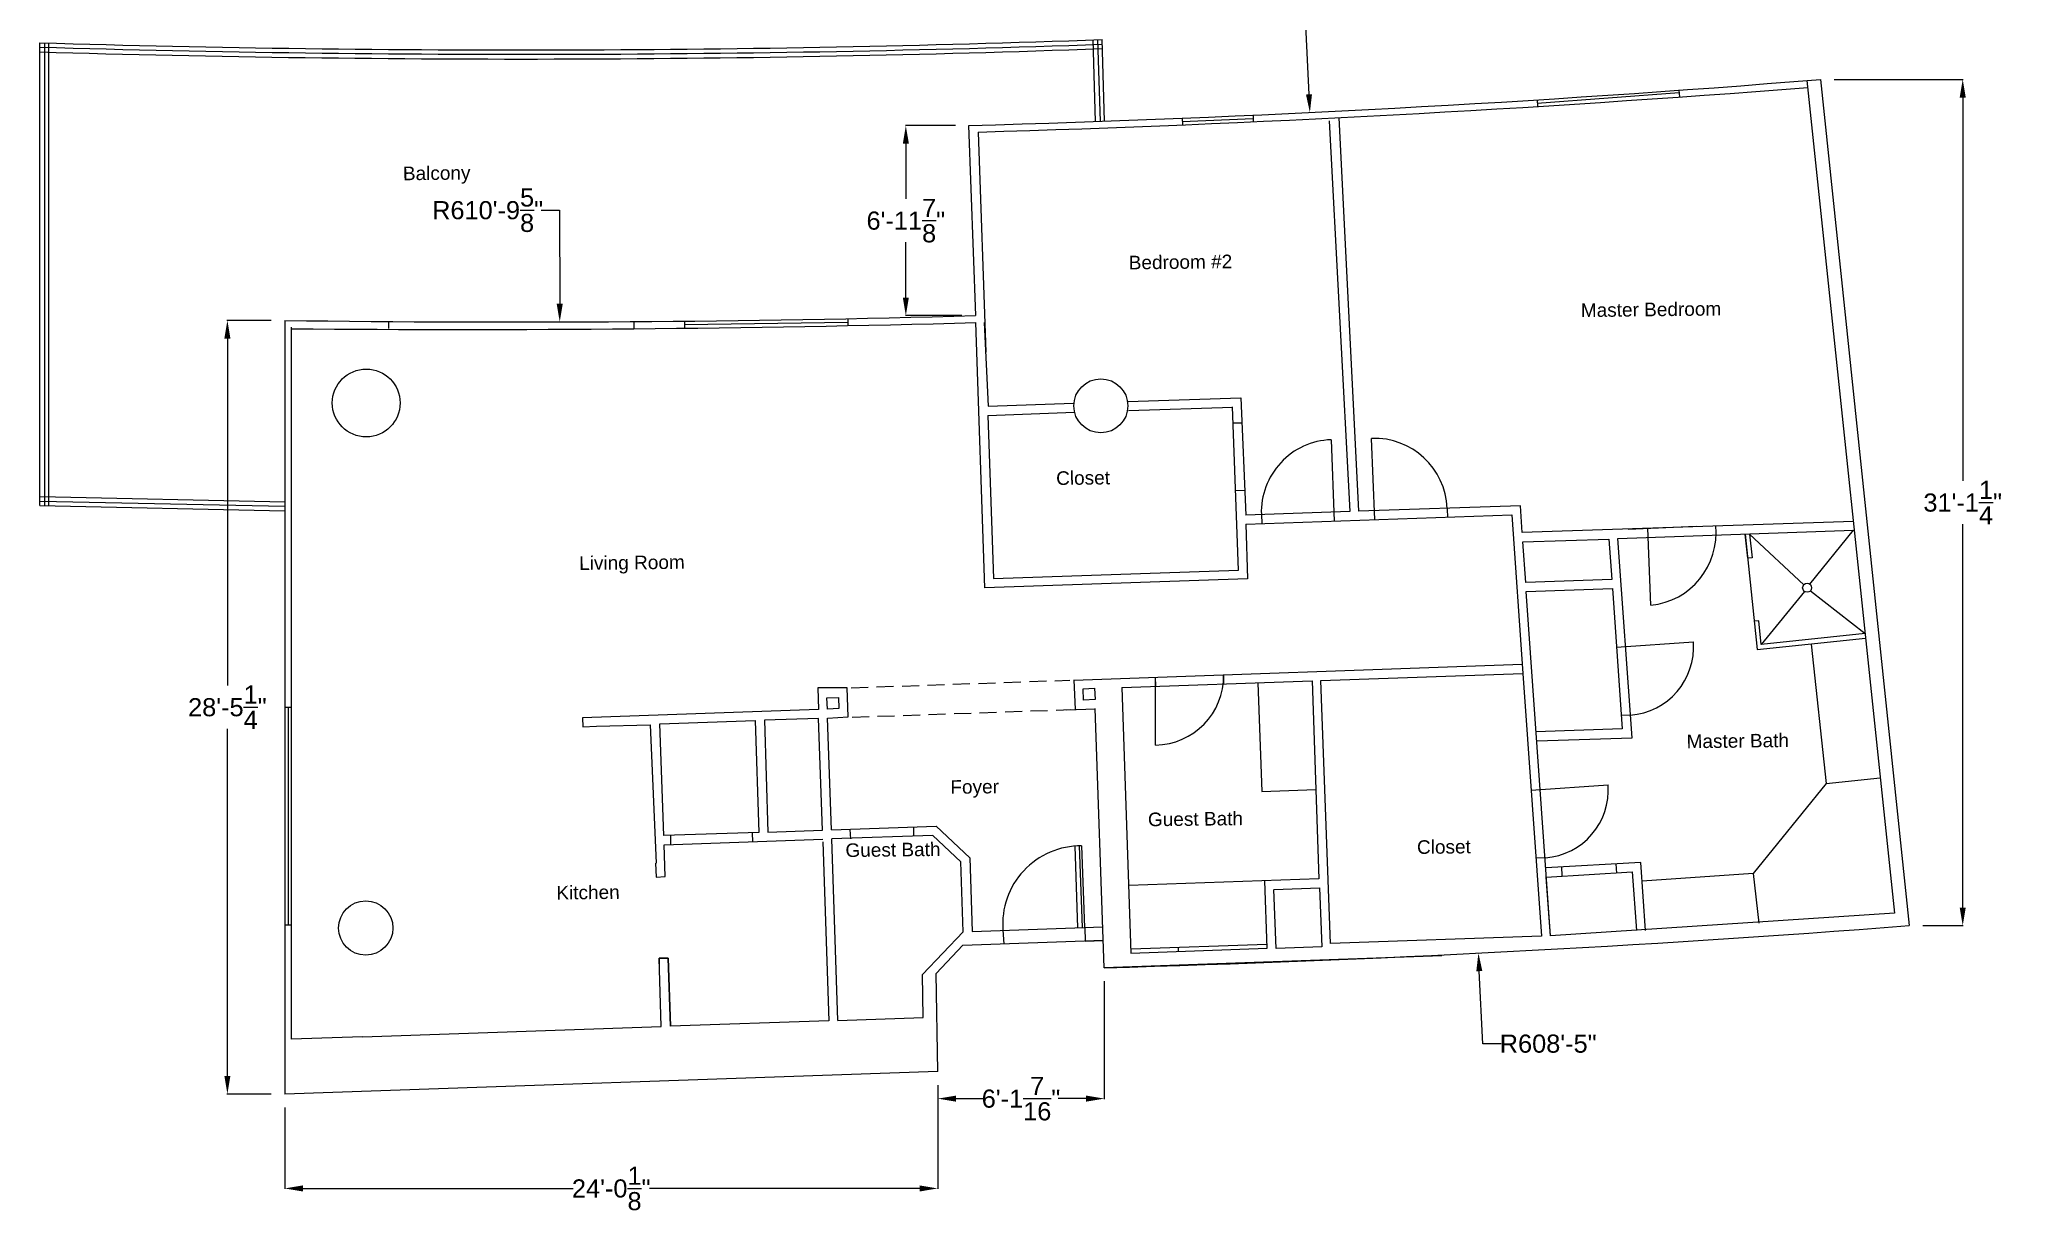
# Model space of a CAD drawing. Header units: inches. Extents: x -642 to 766, y -49 to 7672.
# Drawn here: x -106 to 766, y -49 to 467 of the extents above; entities that cross this region are included whole.
import ezdxf

# ---------------------------------------------------------------- set-up
doc = ezdxf.new("R2010")
doc.units = ezdxf.units.IN
doc.header["$LTSCALE"] = 15
doc.header["$MEASUREMENT"] = 0
doc.linetypes.add('HIDDENX2', pattern=[0.75, 0.5, -0.25])
for name, color, linetype in [('U2 Dimensions & Labels', 7, 'Continuous'), ('U2 Doors', 7, 'Continuous'), ('U2 Windows', 7, 'Continuous')]:
    doc.layers.add(name, color=color, linetype=linetype)
doc.styles.get("Standard").update_dxf_attribs({"font": 'arial.ttf'})
doc.dimstyles.new('Annotative', dxfattribs={"dimscale": 0, "dimtxt": 8, "dimasz": 8, "dimexe": 0.18, "dimexo": 6, "dimgap": 0.09, "dimtad": 0, "dimtih": 1, "dimtoh": 1, "dimdec": 4, "dimzin": 0, "dimdsep": 46, "dimlunit": 4, "dimtxsty": 'Standard', "dimcen": 0.09, "dimadec": 0, "dimazin": 0, "dimtfac": 1, "dimtdec": 4, "dimtofl": 0, "dimtmove": 0, "dimatfit": 3, "dimfxl": 1, "dimtolj": 1, "dimtzin": 0, "dimarcsym": 0})

msp = doc.modelspace()

# ---------------------------------------------------------------- texts
at = {"layer": 'U2 Dimensions & Labels'}
for s, p in [('Balcony', (54.30475, 404.98663)), ('Bedroom #2', (374.54908, 365.66963)), ('Master Bedroom', (574.01555, 344.63959)), ('Closet', (342.52465, 270.5773)), ('Living Room', (132.07838, 233.08899)), ('Master Bath', (620.67974, 154.45495)), ('Foyer', (295.86046, 134.33926)), ('Guest Bath', (383.0313, 120.04236)), ('Closet', (501.73182, 107.82314)), ('Guest Bath', (249.56418, 106.4546)), ('Kitchen', (122.01356, 87.70745))]:
    msp.add_text(s, height=6, rotation=0.67357707, dxfattribs=at).set_placement(p)

# ---------------------------------------------------------------- blocks, each defined once
blk = doc.blocks.new('*D3')
at = {"layer": 'Defpoints', "color": 0, "transparency": 16777216}
for p in [(2.15, 343.18), (-23.16, 1.93), (2.15, 1.93)]:
    blk.add_point(p, dxfattribs=at)
at = {"layer": 'U2 Dimensions & Labels', "color": 0, "lineweight": -2, "transparency": 16777216}
for p, q in [((-3.85, 343.18), (-23.34, 343.18)), ((-23.16, 335.18), (-23.16, 182.07)), ((-23.16, 9.93), (-23.16, 163.05)), ((-3.85, 1.93), (-23.34, 1.93))]:
    blk.add_line(p, q, dxfattribs=at)
at = {"layer": 'U2 Dimensions & Labels', "color": 0, "transparency": 16777216}
for points in [[(-24.49, 335.18), (-21.82, 335.18), (-23.16, 343.18)], [(-24.49, 9.93), (-21.82, 9.93), (-23.16, 1.93)]]:
    blk.add_solid(points, dxfattribs=at)
at = {"layer": 'U2 Dimensions & Labels', "color": 0, "transparency": 16777216, "insert": (-23.16, 172.56), "char_height": 8, "attachment_point": 5}
blk.add_mtext('\\A1;28\'-5{\\H1.000000x;\\S1/4;}"', dxfattribs=at)
blk = doc.blocks.new('*D4')
at = {"layer": 'Defpoints', "color": 0, "transparency": 16777216}
for p in [(290.26, 11.86), (2.15, 1.93), (290.26, -39.72)]:
    blk.add_point(p, dxfattribs=at)
at = {"layer": 'U2 Dimensions & Labels', "color": 0, "lineweight": -2, "transparency": 16777216}
for p, q in [((290.26, 5.86), (290.26, -39.9)), ((2.15, -4.07), (2.15, -39.9)), ((10.15, -39.72), (129.4, -39.72)), ((282.26, -39.72), (163.01, -39.72))]:
    blk.add_line(p, q, dxfattribs=at)
at = {"layer": 'U2 Dimensions & Labels', "color": 0, "transparency": 16777216}
for points in [[(10.15, -38.39), (10.15, -41.06), (2.15, -39.72)], [(282.26, -38.39), (282.26, -41.06), (290.26, -39.72)]]:
    blk.add_solid(points, dxfattribs=at)
at = {"layer": 'U2 Dimensions & Labels', "color": 0, "transparency": 16777216, "insert": (146.2, -39.72), "char_height": 8, "attachment_point": 5}
blk.add_mtext('\\A1;24\'-0{\\H1.000000x;\\S1/8;}"', dxfattribs=at)
blk = doc.blocks.new('*D5')
at = {"layer": 'Defpoints', "color": 0, "transparency": 16777216}
for p in [(304.02, 429.14), (276.17, 345.27), (306.87, 345.27)]:
    blk.add_point(p, dxfattribs=at)
at = {"layer": 'U2 Dimensions & Labels', "color": 0, "lineweight": -2, "transparency": 16777216}
for p, q in [((298.02, 429.14), (275.99, 429.14)), ((276.17, 421.14), (276.17, 396.73)), ((276.17, 353.27), (276.17, 377.68)), ((300.87, 345.27), (275.99, 345.27))]:
    blk.add_line(p, q, dxfattribs=at)
at = {"layer": 'U2 Dimensions & Labels', "color": 0, "transparency": 16777216}
for points in [[(274.84, 421.14), (277.51, 421.14), (276.17, 429.14)], [(274.84, 353.27), (277.51, 353.27), (276.17, 345.27)]]:
    blk.add_solid(points, dxfattribs=at)
at = {"layer": 'U2 Dimensions & Labels', "color": 0, "transparency": 16777216, "insert": (276.17, 387.2), "char_height": 8, "attachment_point": 5}
blk.add_mtext('\\A1;6\'-11{\\H1.000000x;\\S7/8;}"', dxfattribs=at)
blk = doc.blocks.new('*D6')
at = {"layer": 'Defpoints', "color": 0, "transparency": 16777216}
for p in [(679.69, 449.47), (718.9, 76.2), (742.48, 76.2)]:
    blk.add_point(p, dxfattribs=at)
at = {"layer": 'U2 Dimensions & Labels', "color": 0, "lineweight": -2, "transparency": 16777216}
for p, q in [((685.69, 449.47), (742.66, 449.47)), ((742.48, 441.47), (742.48, 272.35)), ((742.48, 84.2), (742.48, 253.32)), ((724.9, 76.2), (742.66, 76.2))]:
    blk.add_line(p, q, dxfattribs=at)
at = {"layer": 'U2 Dimensions & Labels', "color": 0, "transparency": 16777216}
for points in [[(741.14, 441.47), (743.81, 441.47), (742.48, 449.47)], [(741.14, 84.2), (743.81, 84.2), (742.48, 76.2)]]:
    blk.add_solid(points, dxfattribs=at)
at = {"layer": 'U2 Dimensions & Labels', "color": 0, "transparency": 16777216, "insert": (742.48, 262.83), "char_height": 8, "attachment_point": 5}
blk.add_mtext('\\A1;31\'-1{\\H1.000000x;\\S1/4;}"', dxfattribs=at)
blk = doc.blocks.new('*D11')
at = {"layer": 'Defpoints', "color": 0, "transparency": 16777216}
for p in [(363.73, 57.64), (290.26, 11.86), (290.26, -0.1)]:
    blk.add_point(p, dxfattribs=at)
at = {"layer": 'U2 Dimensions & Labels', "color": 0, "lineweight": -2, "transparency": 16777216}
for p, q in [((363.73, 51.64), (363.73, -0.28)), ((290.26, 5.86), (290.26, -0.28)), ((298.26, -0.1), (310.63, -0.1)), ((355.73, -0.1), (343.36, -0.1))]:
    blk.add_line(p, q, dxfattribs=at)
at = {"layer": 'U2 Dimensions & Labels', "color": 0, "transparency": 16777216}
for points in [[(298.26, 1.23), (298.26, -1.44), (290.26, -0.1)], [(355.73, 1.23), (355.73, -1.44), (363.73, -0.1)]]:
    blk.add_solid(points, dxfattribs=at)
at = {"layer": 'U2 Dimensions & Labels', "color": 0, "transparency": 16777216, "insert": (326.99, -0.1), "char_height": 8, "attachment_point": 5}
blk.add_mtext('\\A1;6\'-1{\\H1.000000x;\\S7/16;}"', dxfattribs=at)
blk = doc.blocks.new('*D1')
at = {"layer": 'Defpoints', "color": 0, "transparency": 16777216}
for p in [(104.29, 7672.13), (123.48, 342.5)]:
    blk.add_point(p, dxfattribs=at)
at = {"layer": 'U2 Dimensions & Labels', "color": 0, "lineweight": -2, "transparency": 16777216}
for p, q in [((115.35, 391.8), (123.35, 391.8)), ((123.35, 391.8), (123.46, 350.5))]:
    blk.add_line(p, q, dxfattribs=at)
at = {"layer": 'U2 Dimensions & Labels', "color": 0, "transparency": 16777216}
blk.add_solid([(124.79, 350.5), (122.12, 350.49), (123.48, 342.5)], dxfattribs=at)
at = {"layer": 'U2 Dimensions & Labels', "color": 0, "transparency": 16777216, "insert": (91.66, 391.8), "char_height": 8, "attachment_point": 5}
blk.add_mtext('\\A1;R610\'-9{\\H1.000000x;\\S5/8;}"', dxfattribs=at)
blk = doc.blocks.new('*D8')
at = {"layer": 'Defpoints', "color": 0, "transparency": 16777216}
for p in [(108.04, 7532.17), (454.44, 434.88)]:
    blk.add_point(p, dxfattribs=at)
at = {"layer": 'U2 Dimensions & Labels', "color": 0, "lineweight": -2, "transparency": 16777216}
for p, q in [((442.98, 505.62), (450.98, 505.62)), ((450.98, 505.62), (454.05, 442.87))]:
    blk.add_line(p, q, dxfattribs=at)
at = {"layer": 'U2 Dimensions & Labels', "color": 0, "transparency": 16777216}
blk.add_solid([(455.38, 442.94), (452.72, 442.81), (454.44, 434.88)], dxfattribs=at)
at = {"layer": 'U2 Dimensions & Labels', "color": 0, "transparency": 16777216, "insert": (419.18, 505.62), "char_height": 8, "attachment_point": 5}
blk.add_mtext('\\A1;R592\'-1{\\H1.000000x;\\S3/4;}"', dxfattribs=at)
blk = doc.blocks.new('*D9')
at = {"layer": 'Defpoints', "color": 0, "transparency": 16777216}
for p in [(160.28, 7355.79), (528.8, 64.11)]:
    blk.add_point(p, dxfattribs=at)
at = {"layer": 'U2 Dimensions & Labels', "color": 0, "lineweight": -2, "transparency": 16777216}
for p, q in [((160.19, 7355.79), (160.37, 7355.79)), ((160.28, 7355.7), (160.28, 7355.88)), ((530.82, 24.1), (529.2, 56.12)), ((538.82, 24.1), (530.82, 24.1))]:
    blk.add_line(p, q, dxfattribs=at)
at = {"layer": 'U2 Dimensions & Labels', "color": 0, "transparency": 16777216}
blk.add_solid([(530.53, 56.18), (527.87, 56.05), (528.8, 64.11)], dxfattribs=at)
at = {"layer": 'U2 Dimensions & Labels', "color": 0, "transparency": 16777216, "insert": (559.59, 24.1), "char_height": 8, "attachment_point": 5}
blk.add_mtext('\\A1;R608\'-5"', dxfattribs=at)

# ---------------------------------------------------------------- dimensions: what is measured, and where the dimension line sits
at = {"layer": 'U2 Dimensions & Labels'}
for center, mpoint, picture, middle in [((104.290493, 7672.128307), (123.478205, 342.497981), '*D1', (91.662955, 391.802281)), ((108.03663, 7532.16899), (454.43686, 434.88223), '*D8', (419.18351, 505.62088)), ((160.28047, 7355.78502), (528.79789, 64.1074), '*D9', (559.58665, 24.09718))]:
    dim = msp.add_radius_dim(center=center, mpoint=mpoint, dimstyle='Annotative', dxfattribs=at)
    dim.commit()
    dim.dimension.update_dxf_attribs({"geometry": picture, "text_midpoint": middle, "dimtype": 164})
for base, p1, p2, picture, middle in [((742.47706, 76.20329), (679.68629, 449.46547), (718.90159, 76.20329), '*D6', (742.47706, 262.83438)), ((276.17311, 345.27281), (304.0234, 429.13712), (306.86736, 345.27281), '*D5', (276.17311, 387.20497)), ((-23.15652, 1.93459), (2.14906, 343.18459), (2.14906, 1.93459), '*D3', (-23.15652, 172.55959))]:
    dim = msp.add_linear_dim(base=base, p1=p1, p2=p2, angle=90, dimstyle='Annotative', dxfattribs=at)
    dim.commit()
    dim.dimension.update_dxf_attribs({"geometry": picture, "text_midpoint": middle})
for base, p1, picture, middle in [((290.25862, -0.10374), (363.72644, 57.63612), '*D11', (326.99253, -0.10374)), ((290.25862, -39.72307), (2.14906, 1.93459), '*D4', (146.20384, -39.72307))]:
    dim = msp.add_linear_dim(base=base, p1=p1, p2=(290.25862, 11.85917), dimstyle='Annotative', dxfattribs=at)
    dim.commit()
    dim.dimension.update_dxf_attribs({"geometry": picture, "text_midpoint": middle})

# ---------------------------------------------------------------- linework, layer by layer
for p, q in [((-105.89203, 261.55336), (-105.89203, 465.63096)), ((-103.81204, 465.63096), (-103.81204, 261.55336)), ((-101.8905, 261.55336), (-101.8905, 465.63096)), ((359.88433, 430.89829), (358.76463, 466.91199)), ((360.68521, 466.91199), (361.97038, 430.9726)), ((363.88585, 431.05866), (362.76616, 467.07235)), ((673.76419, 448.98532), (712.33898, 81.64525)), ((679.68629, 449.46547), (718.90159, 76.20329)), ((303.80109, 429.21683), (306.86736, 345.27281)), ((462.96361, 431.21807), (472.08731, 258.83286)), ((476.08883, 258.99323), (467.30735, 432.61176)), ((308.02492, 426.25626), (311.41683, 329.22875)), ((2.14906, 343.18459), (2.14906, 1.93459)), ((5.19029, 26.10409), (5.19029, 340.14336)), ((311.06615, 225.21988), (307.06463, 342.2243)), ((310.79045, 342.23542), (312.56502, 305.38674)), ((312.56502, 305.38674), (350.18389, 306.6671)), ((312.56502, 305.38674), (350.18389, 306.6671)), ((374.06212, 307.37677), (424.0379, 309.06225)), ((424.0379, 309.06225), (426.17018, 257.24026)), ((312.34621, 301.2488), (350.60122, 302.68923)), ((312.39489, 301.25063), (314.9073, 229.38177)), ((374.41719, 303.4735), (420.48725, 304.89288)), ((422.94839, 233.06256), (420.26496, 305.08572)), ((-105.89203, 261.55336), (2.14906, 259.15263)), ((-105.73262, 265.55488), (2.30847, 263.15416)), ((-105.73262, 263.47489), (2.14906, 261.23358)), ((426.14999, 253.23054), (543.47418, 257.39243)), ((426.14999, 253.23054), (426.97805, 229.21685)), ((472.08731, 258.83286), (426.17018, 257.24026)), ((547.3163, 261.39395), (476.08883, 258.99323)), ((543.47418, 257.39243), (548.43599, 187.44598)), ((548.11622, 249.54879), (547.3163, 261.39395)), ((694.25194, 254.5106), (548.11622, 249.54879)), ((548.43599, 245.54727), (586.37123, 246.66793)), ((549.71702, 227.62061), (548.43599, 245.54727)), ((586.37123, 246.66793), (587.65129, 228.90163)), ((590.37275, 246.98866), (694.25194, 250.66945)), ((596.61462, 159.11459), (590.37275, 246.98866)), ((594.85441, 251.14959), (624.83064, 252.34375)), ((647.67412, 238.34511), (646.55346, 248.90924)), ((646.55346, 248.90924), (651.8493, 198.01054)), ((648.47404, 248.90924), (672.32376, 226.49995)), ((648.47404, 248.90924), (649.59469, 238.50451)), ((675.04426, 226.82069), (694.25194, 250.66945)), ((649.59469, 238.50451), (647.67412, 238.34511)), ((426.97805, 229.21685), (311.06615, 225.21988)), ((314.9073, 229.38177), (422.94839, 233.06256)), ((587.65129, 228.90163), (549.71702, 227.62061)), ((549.87739, 223.61908), (587.97107, 224.90011)), ((560.60093, 71.72163), (549.87739, 223.61908)), ((587.97107, 224.90011), (592.29332, 162.95671)), ((672.64353, 223.61908), (653.59621, 200.25047)), ((675.36499, 223.93982), (699.37412, 205.05191)), ((652.47556, 210.65423), (650.55498, 210.49386)), ((653.59621, 200.25047), (652.47556, 210.65423)), ((651.8493, 198.01054), (699.53353, 202.97192)), ((699.37412, 205.05191), (653.59621, 200.25047)), ((675.68477, 200.41083), (682.24738, 138.94758)), ((350.28145, 184.56416), (350.86813, 171.60412)), ((548.11622, 191.4475), (350.2891, 184.35762)), ((371.40875, 181.20315), (455.44071, 184.24438)), ((386.45619, 181.80259), (386.31237, 185.84579)), ((416.38578, 186.80547), (416.38578, 182.80395)), ((431.43158, 183.28409), (433.19275, 135.4262)), ((455.44071, 184.24438), (458.35604, 96.84721)), ((459.27926, 184.38595), (548.43599, 187.44598)), ((463.56221, 68.26094), (459.27926, 184.38595)), ((548.43599, 187.44598), (556.59941, 71.56126)), ((250.2434, 181.04278), (237.27855, 181.04278)), ((237.27855, 181.04278), (237.59833, 171.5993)), ((241.28007, 176.72148), (246.40129, 176.88185)), ((241.59985, 171.75967), (241.28007, 176.72148)), ((246.40129, 176.88185), (246.56166, 171.92004)), ((250.72355, 168.23829), (250.2434, 181.04278)), ((354.60274, 175.60082), (354.4372, 180.72283)), ((354.44238, 180.723), (359.40419, 180.88337)), ((359.71492, 175.92093), (354.60274, 175.60082)), ((359.40419, 180.88337), (359.71492, 175.92093)), ((371.40875, 181.20315), (375.46562, 64.035)), ((237.59833, 171.5993), (133.55876, 167.91852)), ((133.55876, 167.91852), (133.71913, 163.91699)), ((167.65188, 165.19706), (209.74804, 166.63749)), ((209.74804, 166.63749), (211.34788, 117.33917)), ((237.59833, 167.59778), (213.74957, 166.79786)), ((213.74957, 166.79786), (215.34941, 117.49857)), ((239.35653, 118.35575), (237.70476, 167.60135)), ((246.56166, 171.92004), (241.59985, 171.75967)), ((241.59985, 167.75815), (250.72355, 168.23829)), ((243.36006, 118.45886), (241.59985, 167.75815)), ((347.24021, 171.43989), (359.63831, 171.88354)), ((363.72644, 57.63612), (359.63712, 171.9169)), ((133.71913, 163.91699), (139.64123, 164.23677)), ((139.64123, 164.23677), (163.32962, 164.71691)), ((163.32962, 164.71691), (165.94364, 103.7338)), ((169.41209, 115.89873), (167.65188, 165.19706)), ((592.29332, 162.95671), (554.19868, 161.67568)), ((554.51846, 157.67416), (596.61462, 159.11459)), ((682.24738, 138.94758), (706.05902, 141.44806)), ((433.19275, 135.4262), (457.04261, 136.22177)), ((682.24738, 138.94758), (650.07484, 99.25214)), ((211.34788, 117.33917), (169.41209, 115.89873)), ((169.57246, 111.89721), (239.47851, 114.29648)), ((215.34941, 117.49857), (239.35653, 118.35575)), ((243.36006, 118.45886), (289.61811, 120.05966)), ((288.01731, 115.89873), (243.5187, 114.5082)), ((246.24188, 34.42691), (243.52043, 114.45734)), ((300.50202, 104.37431), (288.01731, 115.89873)), ((289.61811, 120.05966), (304.34317, 106.13452)), ((170.0526, 97.8117), (169.57246, 111.89721)), ((239.5189, 113.17728), (242.24036, 34.2675)), ((304.34317, 106.13452), (305.46383, 73.6422)), ((165.73131, 103.7338), (166.05108, 97.65133)), ((166.05108, 97.65133), (170.0526, 97.8117)), ((301.46231, 73.48184), (300.50202, 104.37431)), ((458.35604, 96.84721), (374.51101, 93.8689)), ((435.58174, 66.27382), (434.52579, 96.00072)), ((600.45578, 104.05358), (558.51998, 101.65286)), ((558.68035, 97.65133), (596.61462, 99.89265)), ((560.60093, 71.72163), (558.68035, 97.65133)), ((596.61462, 99.89265), (598.5352, 74.04264)), ((602.53672, 74.12235), (600.45578, 104.05358)), ((650.07484, 99.25214), (601.02667, 95.8421)), ((650.07484, 99.25214), (652.47556, 77.32395)), ((439.59499, 66.11931), (438.55202, 92.20607)), ((438.6347, 92.20938), (458.64464, 92.94591)), ((458.64464, 92.94591), (459.68629, 66.92354)), ((712.33898, 81.64525), (560.60093, 71.72163)), ((283.53564, 54.59488), (301.46231, 73.48184)), ((301.3029, 67.55974), (363.29197, 69.7779)), ((305.46383, 73.6422), (363.08593, 75.72315)), ((556.59941, 71.56126), (463.56221, 68.26094)), ((171.33267, 61.79801), (167.33115, 61.79801)), ((167.33115, 61.79801), (167.33115, 55.71554)), ((168.29143, 31.70641), (167.33115, 61.79801)), ((167.33115, 61.79801), (171.33267, 61.79801)), ((172.29296, 31.86678), (171.33267, 61.79801)), ((171.33267, 61.79801), (172.29296, 31.86678)), ((289.61811, 55.07503), (301.3029, 67.55974)), ((355.24326, 69.32091), (363.40571, 69.64068)), ((512.67504, 62.87406), (363.72644, 57.63612)), ((375.46562, 64.035), (435.58174, 66.27382)), ((375.57064, 65.95894), (435.51729, 68.08834)), ((396.53854, 64.99865), (396.47989, 66.68579)), ((459.68629, 66.92354), (439.59499, 66.11931)), ((283.85542, 35.70793), (283.53564, 54.59488)), ((290.25862, 11.85917), (289.61811, 55.07503)), ((246.24188, 34.42691), (283.85542, 35.70793)), ((36.40159, 27.22474), (5.19029, 26.10409)), ((36.40159, 27.22474), (168.29143, 31.70641)), ((242.24036, 34.2675), (172.29296, 31.86678)), ((290.25862, 11.85917), (2.14906, 1.93459))]:
    msp.add_line(p, q)
at = {"linetype": 'HIDDENX2'}
for p, q in [((252.00409, 181.12296), (348.52076, 184.48445)), ((252.48424, 168.15811), (349.0009, 171.5196))]:
    msp.add_line(p, q, dxfattribs=at)
for centre, radius in [((38.08281, 306.77045), 14.96513), ((362.20535, 305.49039), 11.9239), ((673.84438, 225.21988), 1.98767), ((37.8799, 75.16282), 11.98494)]:
    msp.add_circle(centre, radius)
for centre, radius, start, end in [((106.37621, 7611.64701), 7153.17252, 268.298230297, 272.054082841), ((106.46251, 7611.2163), 7148.74005, 268.297768779, 272.054664916), ((108.49088, 7761.59128), 7301.02908, 268.317360322, 271.995862103), ((108.03663, 7532.16899), 7105.73519, 271.580503398, 274.614377702), ((89.47603, 7902.71255), 7479.64988, 271.674371349, 274.482798803), ((104.29049, 7672.12831), 7329.65544, 269.201536487, 271.583741282), ((80.65888, 8715.07975), 8375.91594, 269.483747225, 271.548926028), ((160.28047, 7355.78502), 7300.98402, 271.596785423, 274.388167961)]:
    msp.add_arc(centre, radius, start, end)
at = {"layer": 'U2 Doors'}
for p, q in [((48.08638, 339.66321), (48.08638, 342.70445)), ((156.1074, 342.65936), (156.1074, 339.72118)), ((420.48725, 297.97348), (424.48173, 297.97348)), ((463.768, 290.52514), (465.20492, 254.67097)), ((483.13158, 255.15111), (481.68979, 291.12697)), ((421.54376, 268.11097), (425.67117, 268.23048)), ((433.03384, 257.51533), (433.21383, 253.55127)), ((514.9904, 260.09843), (515.14376, 256.27177)), ((604.86657, 217.51678), (603.51301, 251.49452)), ((589.73224, 198.9704), (623.64103, 201.34383)), ((386.29514, 155.84518), (386.29514, 185.84518)), ((595.8147, 169.03821), (591.81001, 168.95851)), ((552.11774, 135.90634), (586.03438, 138.32434)), ((172.45332, 111.89721), (172.45332, 115.89873)), ((208.30665, 117.1788), (208.46702, 113.17728)), ((251.84325, 114.45734), (251.68384, 118.61923)), ((279.69449, 115.73837), (279.69449, 119.57952)), ((352.04166, 75.24301), (350.921, 111.2567)), ((354.1226, 75.40337), (352.84158, 111.41707)), ((355.08289, 75.40337), (353.80282, 111.41707)), ((558.34084, 106.14016), (554.19868, 105.97415)), ((565.72311, 98.13148), (565.56274, 102.133)), ((589.462, 103.42421), (589.69182, 99.40968)), ((319.01529, 74.2278), (319.38897, 68.20025)), ((355.08289, 75.40337), (355.24326, 69.32091))]:
    msp.add_line(p, q, dxfattribs=at)
for centre, radius, start, end in [((464.88684, 258.67067), 31.8741, 92.01160107, 182.01160107), ((482.90975, 259.05333), 32.09683, 2.1782704, 92.1782704), ((601.59195, 249.41406), 32.06493, 275.8615347, 5.8615347), ((593.57506, 199.10418), 30.14927, 274.26015092, 4.26015092), ((385.86032, 186.37064), 30.52856, 270.81610583, 0.81610583), ((556.09552, 136.07902), 30.02294, 274.28897006, 4.28897006), ((353.40238, 76.92351), 34.4926, 89.5166027, 184.48242594)]:
    msp.add_arc(centre, radius, start, end, dxfattribs=at)
at = {"layer": 'U2 Windows', "color": 30}
for p, q in [((617.26274, 444.66306), (617.48073, 441.73301)), ((554.67883, 440.50214), (554.86256, 437.55497)), ((554.77069, 439.02855), (617.33564, 443.68316)), ((398.05963, 432.33872), (398.17955, 429.43586)), ((398.11959, 430.88729), (429.4112, 432.25391)), ((429.35159, 433.61879), (429.47646, 430.75956)), ((178.53579, 342.86481), (178.574, 339.78205)), ((178.5549, 341.32343), (250.59298, 342.35677)), ((250.56318, 343.8251), (250.62278, 340.88843)), ((2.14906, 172.55959), (5.19029, 172.55959)), ((3.66968, 172.55959), (3.66968, 76.55959)), ((2.14906, 76.55959), (5.19029, 76.55959))]:
    msp.add_line(p, q, dxfattribs=at)

msp.set_redraw_order([(e.dxf.handle, doc.entitydb.next_handle()) for e in msp.query("TEXT MTEXT ATTDEF DIMENSION ARC_DIMENSION")])  # texts and dimensions are drawn at this point

doc.saveas('drawing.dxf')
